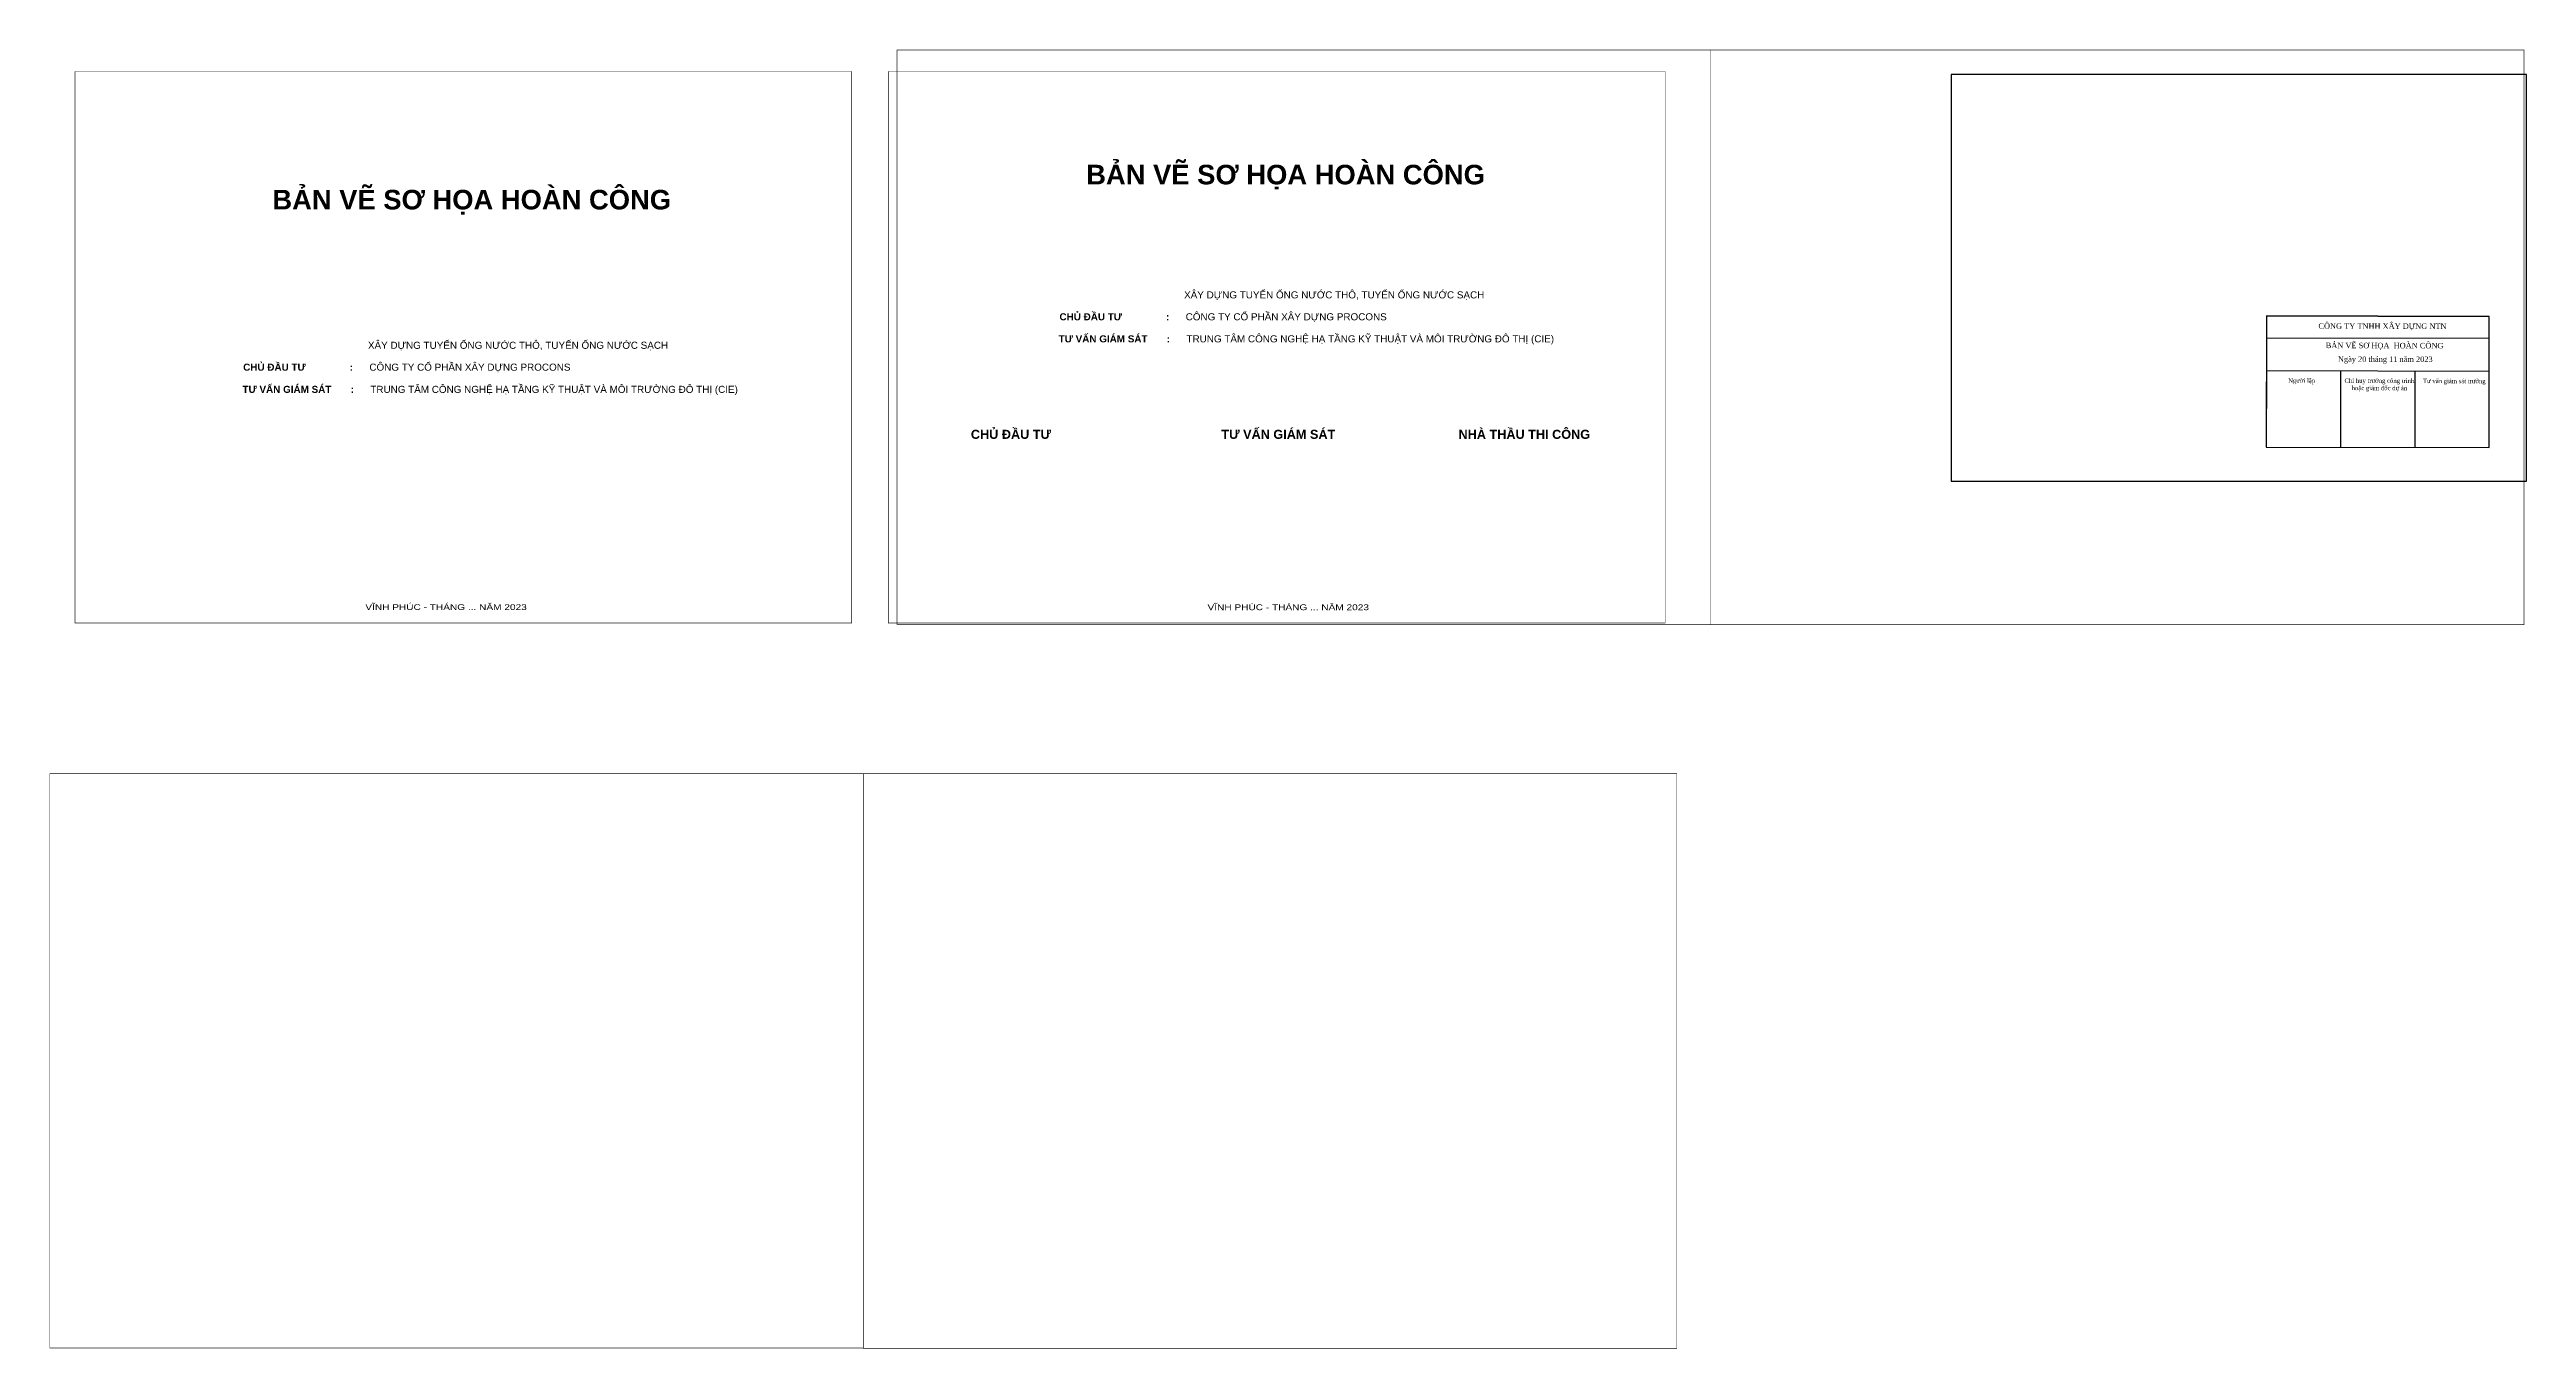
# Paper-space layout 'Layout1' of a CAD drawing. Extents: x -2400 to 6820, y -1166 to 888.
# Drawn here: x -2400 to -591, y -61 to 888 of the extents above; entities that cross this region are included whole.
import ezdxf
from ezdxf.enums import TextEntityAlignment as Align

# ---------------------------------------------------------------- set-up
doc = ezdxf.new("R2010")
doc.units = 0
doc.header["$MEASUREMENT"] = 0
for name, color, linetype in [('0-THAY', 2, 'Continuous'), ('63', 1, 'Continuous'), ('Text', 2, 'Continuous')]:
    doc.layers.add(name, color=color, linetype=linetype)
doc.styles.add('A-ARIAL', font='')
doc.styles.add('AVANTB400', font='VHAVANB.TTF', dxfattribs={"height": 400})
doc.styles.get("Standard").update_dxf_attribs({"font": 'vntimeh.shx', "bigfont": 'vn.shx'})
doc.styles.get('A-ARIAL').set_extended_font_data('Arial', bold=True)

psp = doc.layouts.get("Layout1")

# ---------------------------------------------------------------- texts
at = {"layer": '0-THAY', "color": 2, "style": 'AVANTB400', "width": 1.3}
for p in [(-2051.4, 478.3), (-1436.4, 478.2)]:
    psp.add_text('VÜNH PHóC - th¸ng ... n¨m 2023', height=4.238, dxfattribs=at).set_placement(p, align=Align.RIGHT)
at = {"layer": 'Text', "attachment_point": 1, "style": 'A-ARIAL'}
for s, width, heights, insert, char_height in [('{\\C114;BẢN VẼ SƠ HỌA HOÀN CÔNG}', 90880.237, [-22], (-1642.9, 803.4), 14.3), ('{\\C114;BẢN VẼ SƠ HỌA HOÀN CÔNG}', 90880.237, [-22], (-2237.2, 785.1), 14.3), ('{\\fArial|b0|i0|c0|p34;\\C114;XÂY DỰNG TUYẾN ỐNG NƯỚC THÔ, TUYẾN ỐNG NƯỚC SẠCH}', 16469.72, [-7.61], (-1571.4, 711), 5.164), ('{\\C114;CHỦ ĐẦU TƯ                :\\fArial|b0|i0|c0|p34;      CÔNG TY CỔ PHẦN XÂY DỰNG PROCONS}', 96772.653, [-7.68], (-1662.4, 695), 5.164), ('{\\fArial|b0|i0|c0|p34;\\C114;XÂY DỰNG TUYẾN ỐNG NƯỚC THÔ, TUYẾN ỐNG NƯỚC SẠCH}', 16469.72, [-7.61], (-2167.4, 674.2), 5.164), ('{\\C114;TƯ VẤN GIÁM SÁT       :\\fArial|b0|i0|c0|p34;      TRUNG TÂM CÔNG NGHỆ HẠ TẦNG KỸ THUẬT VÀ MÔI TRƯỜNG ĐÔ THỊ (CIE)}', 96772.653, [-8.03], (-1663, 678.9), 5.1639), ('{\\C114;CHỦ ĐẦU TƯ                :\\fArial|b0|i0|c0|p34;      CÔNG TY CỔ PHẦN XÂY DỰNG PROCONS}', 96772.653, [-7.68], (-2258.5, 658.2), 5.164), ('{\\C114;TƯ VẤN GIÁM SÁT       :\\fArial|b0|i0|c0|p34;      TRUNG TÂM CÔNG NGHỆ HẠ TẦNG KỸ THUẬT VÀ MÔI TRƯỜNG ĐÔ THỊ (CIE)}', 96772.653, [-8.03], (-2259, 642), 5.1639), ('{\\C114;CHỦ ĐẦU TƯ}', 90880.237, [-8.49], (-1727.1, 609.9), 6.621), ('{\\C114;TƯ VẤN GIÁM SÁT}', 90880.237, [-8.47], (-1544.2, 609.9), 6.621), ('{\\C114;NHÀ THẦU THI CÔNG}', 90880.237, [-8.46], (-1371, 609.9), 6.621)]:
    psp.add_mtext_dynamic_manual_height_columns(s, width=width, gutter_width=3500, heights=heights, dxfattribs=dict(at, insert=insert, char_height=char_height))

# ---------------------------------------------------------------- blocks, each defined once
blk = doc.blocks.new('DAUHC')
blk.add_lwpolyline([(2424570, 1065996), (2439530, 1065996), (2439530, 1074796), (2424570, 1074796)], close=True)
for points in [[(2424570, 1074796), (2439530, 1074796)], [(2424570, 1073329), (2439530, 1073329)], [(2424570, 1071129), (2439530, 1071129)], [(2424570, 1071129), (2424570, 1065996)], [(2429556, 1071129), (2429556, 1065996)], [(2434543, 1071129), (2434543, 1065996)], [(2439530, 1065996), (2439530, 1071129)]]:
    blk.add_lwpolyline(points)
for s, insert, char_height, width, attachment_point in [('{\\fTimes New Roman|b0|i0|c0|p18;CÔNG TY TNHH XÂY DỰNG NTN}', (2428058, 1074315), 366.67, 13429.23, 1), ('{\\fTimes New Roman|b0|i0|c0|p18;BẢN VẼ SƠ HỌA  HOÀN CÔNG}', (2428552, 1073010), 366.67, 8540.82, 1), ('{\\fTimes New Roman|b0|i0|c0|p18;Ngày 20 tháng 11 năm 2023}', (2429370, 1072096), 366.67, 8540.82, 1), ('{\\fTimes New Roman|b0|i0|c0|p18;Người lập}', (2426032, 1070610), 293.33, 6832.66, 1), ('{\\fTimes New Roman|b0|i0|c0|p18;Chỉ huy trưởng công trình\\Phoặc giám đốc dự án}', (2432158, 1070610), 293.33, 4614.58, 2), ('{\\fTimes New Roman|b0|i0|c0|p18;Tư vấn giám sát trưởng}', (2435088, 1070601), 293.33, 6832.66, 1)]:
    blk.add_mtext(s, dxfattribs=dict(insert=insert, char_height=char_height, width=width, attachment_point=attachment_point))

# ---------------------------------------------------------------- linework, layer by layer
at = {"layer": '0-THAY', "color": 0, "const_width": 0.424}
for points in [[(-2381.3, 468.9), (-1814.2, 468.9), (-1814.2, 871.5), (-2381.3, 871.5)], [(-1787.3, 468.9), (-1220.1, 468.9), (-1220.1, 871.5), (-1787.3, 871.5)]]:
    psp.add_lwpolyline(points, close=True, dxfattribs=at)
at = {"layer": '63', "color": 18, "true_color": 0x000000}
psp.add_lwpolyline([(-1011.2, 572.3), (-591.2, 572.3), (-591.2, 869.3), (-1011.2, 869.3)], close=True, dxfattribs=at)
at = {"layer": 'DEFPOINTS', "color": 0, "const_width": 0.424}
for points in [[(-1781, 467.8), (-1187, 467.8), (-1187, 887.3), (-1781, 887.3)], [(-1187, 467.7), (-592.9, 467.7), (-592.9, 887.3), (-1187, 887.3)], [(-2399.7, -60.6), (-1805.7, -60.6), (-1805.7, 358.9), (-2399.7, 358.9)], [(-1805.7, -60.7), (-1211.6, -60.7), (-1211.6, 358.9), (-1805.7, 358.9)]]:
    psp.add_lwpolyline(points, close=True, dxfattribs=at)

# ---------------------------------------------------------------- block references
at = {"xscale": 0.01087424410527213, "yscale": 0.01087424410527213, "zscale": 0.01087424410527213, "rotation": 359.8881718971399}
psp.add_blockref('DAUHC', (-27169.1, -10943.1), dxfattribs=at)

psp.set_redraw_order([(e.dxf.handle, doc.entitydb.next_handle()) for e in psp.query("TEXT MTEXT ATTDEF DIMENSION ARC_DIMENSION")])  # texts and dimensions are drawn at this point

doc.saveas('drawing.dxf')
